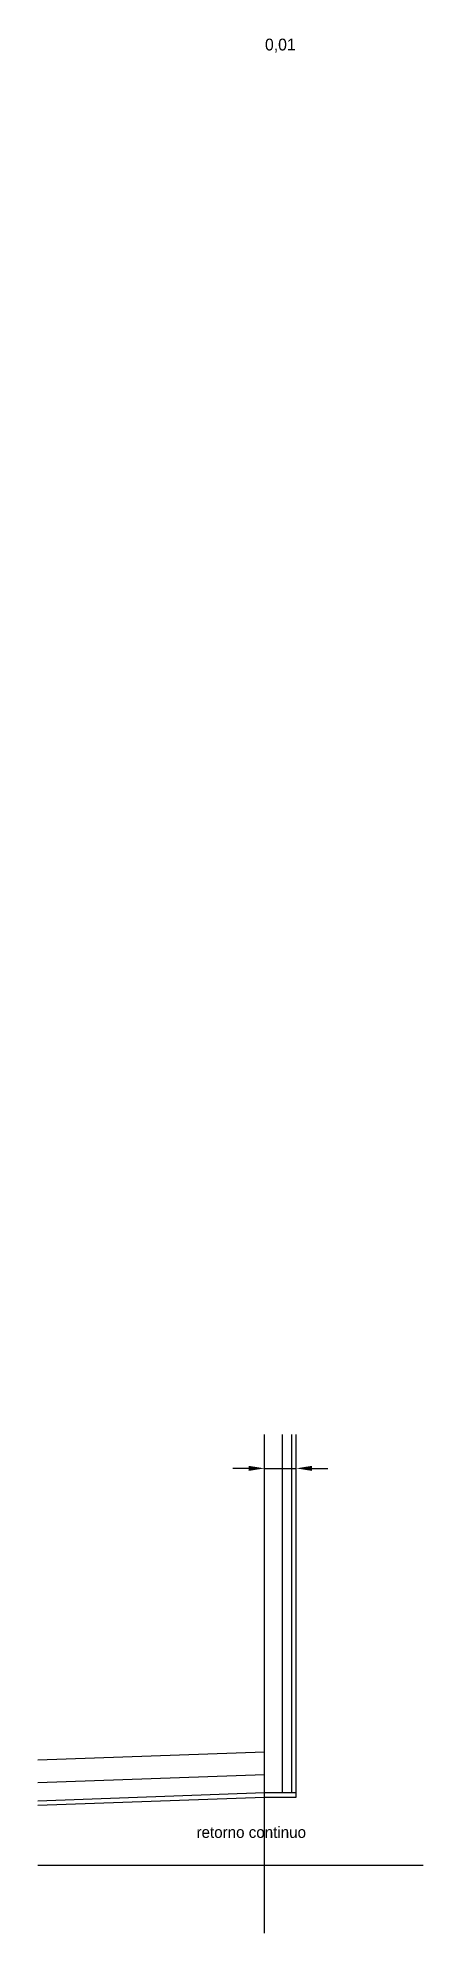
# Model space of a CAD drawing. Header units: metres. Extents: x 0 to 50.4, y 0 to 2.9.
# Drawn here: x 40 to 40.17, y 0 to 0.836 of the extents above; entities that cross this region are included whole.
import ezdxf

# ---------------------------------------------------------------- set-up
doc = ezdxf.new("R2010")
doc.units = ezdxf.units.M
for name, color, linetype in [('COTAS', 4, 'Continuous'), ('G_MEDIDO', 8, 'Continuous'), ('P_PROPUESTO', 5, 'Continuous'), ('TEXTOS', 7, 'Continuous')]:
    doc.layers.add(name, color=color, linetype=linetype)
doc.dimstyles.get("Standard").update_dxf_attribs({"dimtxt": 2.5, "dimasz": 2.5, "dimexe": 1.25, "dimexo": 0.625, "dimtad": 1, "dimcen": 2.5, "dimazin": 3, "dimtfac": 1, "dimtmove": 0, "dimatfit": 3})

msp = doc.modelspace()

# ---------------------------------------------------------------- texts
at = {"layer": 'TEXTOS'}
msp.add_text('retorno continuo', height=0.005, dxfattribs=at).set_placement((40.07, 0.042))

# ---------------------------------------------------------------- blocks, each defined once
blk = doc.blocks.new('_CLOSEDFILLED')
at = {"color": 0, "linetype": 'BYBLOCK'}
blk.add_solid([(-1, 0.16), (0, 0), (-1, -0.16)], dxfattribs=at)
blk = doc.blocks.new('*D8')
for p, q in [((40.093, 0.205), (40.086, 0.205)), ((40.1, 0.205), (40.1, 0.205)), ((40.1, 0.205), (40.114, 0.205)), ((40.114, 0.205), (40.114, 0.205)), ((40.121, 0.205), (40.128, 0.205))]:
    blk.add_line(p, q)
at = {"layer": 'Defpoints'}
for p in [(40.1, 0.205), (40.1, 0.205), (40.114, 0.205)]:
    blk.add_point(p, dxfattribs=at)
at = {"layer": 'COTAS', "xscale": 0.007, "yscale": 0.007}
blk.add_blockref('_CLOSEDFILLED', (40.1, 0.205), dxfattribs=at)
at = {"layer": 'COTAS', "xscale": 0.007, "yscale": 0.007, "rotation": 180}
blk.add_blockref('_CLOSEDFILLED', (40.114, 0.205), dxfattribs=at)
at = {"layer": 'COTAS', "insert": (40.107, 0.8326), "char_height": 0.0052, "attachment_point": 5}
blk.add_mtext('0,01', dxfattribs=at)

# ---------------------------------------------------------------- dimensions: what is measured, and where the dimension line sits
at = {"layer": 'COTAS'}
dim = msp.add_linear_dim(base=(40.1, 0.205), p1=(40.1, 0.205), p2=(40.114, 0.205), dimstyle='Standard', override={"dimtxt": 0.0052, "dimasz": 0.007}, dxfattribs=at)
dim.commit()
dim.dimension.update_dxf_attribs({"geometry": '*D8', "text_midpoint": (40.107, 0.8326)})

# ---------------------------------------------------------------- linework, layer by layer
at = {"layer": 'G_MEDIDO'}
for p, q in [((40.113999, 0.06), (40.113999, 0.22)), ((40, 0.076375), (40.099999, 0.08)), ((40.099999, 0.07), (40.099999, 0.08)), ((40, 0.066375), (40.099999, 0.07)), ((40.099999, 0.062), (40.099999, 0.07)), ((40, 0.058375), (40.099999, 0.062)), ((40, 0.056375), (40.099999, 0.06)), ((40.099999, 0.06), (40.099999, 0.062)), ((40.099999, 0.03), (40.099999, 0.06)), ((40.099999, 0.06), (40.104001, 0.06)), ((40.104001, 0.06), (40.113999, 0.06)), ((40, 0.03), (40.099999, 0.03)), ((40.099999, 0.03), (40.116006, 0.03)), ((40.099999, 0), (40.099999, 0.03)), ((40.116006, 0.03), (40.17, 0.03))]:
    msp.add_line(p, q, dxfattribs=at)
at = {"layer": 'P_PROPUESTO'}
for p, q in [((40.099999, 0.062), (40.099999, 0.22)), ((40.108001, 0.062), (40.108001, 0.22)), ((40.112, 0.062), (40.112, 0.22)), ((40.113999, 0.062), (40.113999, 0.22)), ((40.099999, 0.062), (40.108001, 0.062)), ((40.099999, 0.06), (40.099999, 0.062)), ((40.099999, 0.06), (40.113999, 0.06)), ((40.108001, 0.062), (40.112, 0.062)), ((40.112, 0.062), (40.113999, 0.062)), ((40.113999, 0.06), (40.113999, 0.062))]:
    msp.add_line(p, q, dxfattribs=at)

msp.set_redraw_order([(e.dxf.handle, doc.entitydb.next_handle()) for e in msp.query("TEXT MTEXT ATTDEF DIMENSION ARC_DIMENSION")])  # texts and dimensions are drawn at this point

doc.saveas('drawing.dxf')
